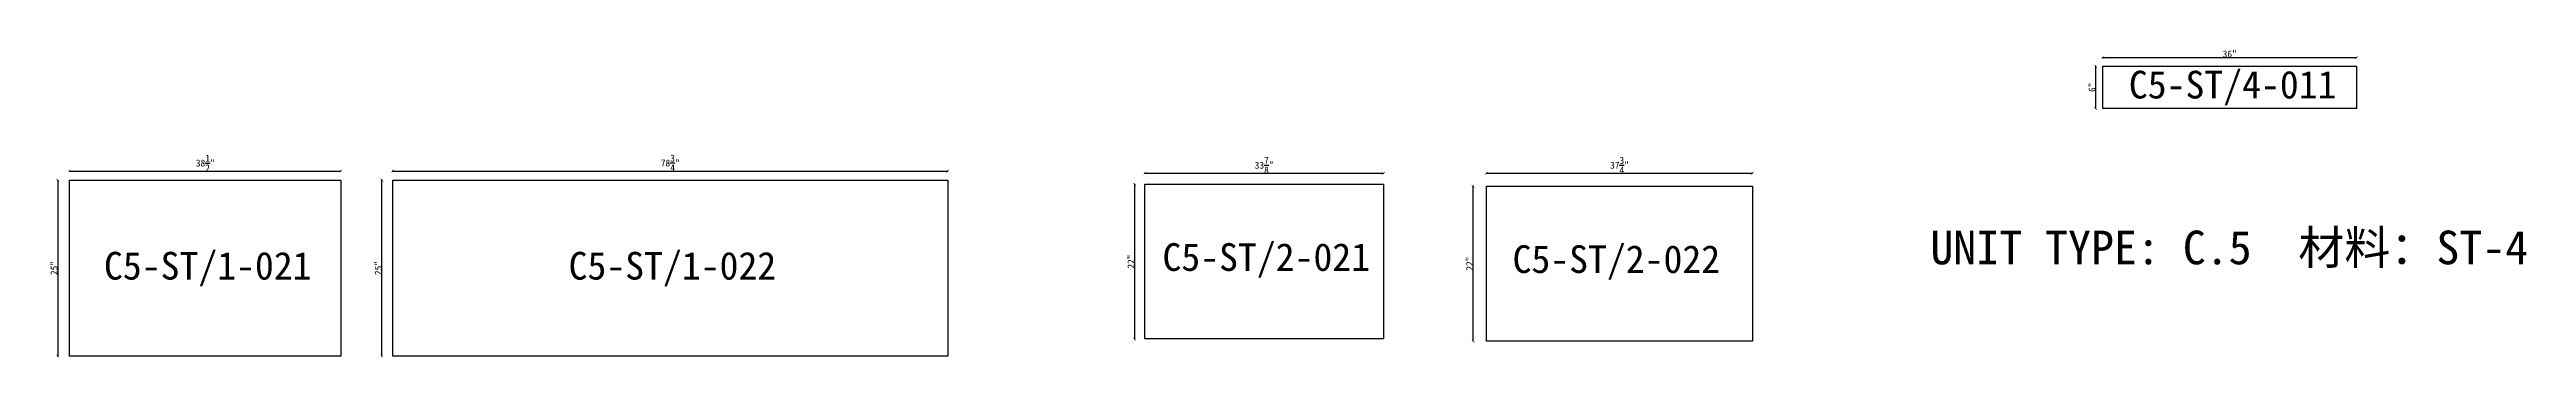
# Model space of a CAD drawing. Header units: millimetres. Extents: x -46962 to 137822, y -48342 to 2116.
# Drawn here: x 65287 to 74215, y -12556 to -11444 of the extents above; entities that cross this region are included whole.
import ezdxf
from ezdxf.enums import TextEntityAlignment as Align

# ---------------------------------------------------------------- set-up
doc = ezdxf.new("R2010")
doc.units = ezdxf.units.MM
doc.layers.add('COUNTERTOP_NUMBER', color=3, linetype='Continuous')
doc.layers.add('COUNTERTOPS', color=7, linetype='Continuous')
doc.styles.add('样式 1', font='')
doc.styles.get('样式 1').set_extended_font_data('NSimSun')
doc.dimstyles.new('副本 ISO-25', dxfattribs={"dimtxt": 25, "dimasz": 10, "dimexe": 1.5, "dimexo": 0.5, "dimtad": 1, "dimlfac": 0.03937, "dimlunit": 5, "dimtxsty": '样式 1', "dimblk": 'ARCHTICK', "dimcen": 2.5, "dimclrd": 256, "dimclrt": 1, "dimazin": 3, "dimtfac": 1, "dimtmove": 0, "dimatfit": 3, "dimfxlon": 1})

msp = doc.modelspace()

# ---------------------------------------------------------------- texts
at = {"style": '样式 1'}
for s, p in [('UNIT TYPE: C.5', (72066.179, -12219.472)), ('材料：ST-4', (73392.46, -12219.472))]:
    msp.add_text(s, height=121.5865, dxfattribs=at).set_placement(p)
at = {"layer": 'COUNTERTOP_NUMBER', "color": 3, "style": '样式 1'}
for s, p in [('C5-ST/4-011', (73155.734, -11570.884)), ('C5-ST/2-021', (69672.478, -12193.225)), ('C5-ST/1-021', (65857.258, -12224.635)), ('C5-ST/1-022', (67531.913, -12224.635)), ('C5-ST/2-022', (70934.265, -12200.655))]:
    msp.add_text(s, height=100, dxfattribs=at).set_placement(p, align=Align.MIDDLE_CENTER)

# ---------------------------------------------------------------- blocks, each defined once
blk = doc.blocks.new('_ArchTick')
at = {"color": 0, "linetype": 'ByBlock', "const_width": 0.15}
blk.add_lwpolyline([(-0.5, -0.5), (0.5, 0.5)], dxfattribs=at)
blk = doc.blocks.new('*D1316')
at = {"color": 0, "lineweight": -2, "transparency": 16777216}
for p, q in [((65359.4, -11883.8), (65359.4, -11881.3)), ((66337.3, -11883.8), (66337.3, -11881.3))]:
    blk.add_line(p, q, dxfattribs=at)
at = {"lineweight": -2, "transparency": 16777216}
blk.add_line((65359.4, -11882.8), (66337.3, -11882.8), dxfattribs=at)
at = {"layer": 'Defpoints', "color": 0, "transparency": 16777216}
for p in [(65359.4, -11915.5), (66337.3, -11882.8), (66337.3, -11915.5)]:
    blk.add_point(p, dxfattribs=at)
at = {"lineweight": -2, "transparency": 16777216, "xscale": 10, "yscale": 10, "zscale": 10, "rotation": 180}
blk.add_blockref('_ArchTick', (65359.4, -11882.8), dxfattribs=at)
at = {"lineweight": -2, "transparency": 16777216, "xscale": 10, "yscale": 10, "zscale": 10}
blk.add_blockref('_ArchTick', (66337.3, -11882.8), dxfattribs=at)
at = {"color": 1, "transparency": 16777216, "insert": (65848.3, -11853.8), "char_height": 25, "attachment_point": 5, "style": '样式 1'}
blk.add_mtext('\\A1;38{\\H1x;\\S1/2;}"', dxfattribs=at)
blk = doc.blocks.new('*D1317')
at = {"color": 0, "lineweight": -2, "transparency": 16777216}
for p, q in [((65317.4, -11915.5), (65314.9, -11915.5)), ((65317.4, -12550.5), (65314.9, -12550.5))]:
    blk.add_line(p, q, dxfattribs=at)
at = {"lineweight": -2, "transparency": 16777216}
blk.add_line((65316.4, -11915.5), (65316.4, -12550.5), dxfattribs=at)
at = {"layer": 'Defpoints', "color": 0, "transparency": 16777216}
for p in [(65359.4, -11915.5), (65316.4, -12550.5), (65359.4, -12550.5)]:
    blk.add_point(p, dxfattribs=at)
at = {"lineweight": -2, "transparency": 16777216, "xscale": 10, "yscale": 10, "zscale": 10}
for p, rotation in [((65316.4, -11915.5), 90), ((65316.4, -12550.5), 270)]:
    blk.add_blockref('_ArchTick', p, dxfattribs=dict(at, rotation=rotation))
at = {"color": 1, "transparency": 16777216, "insert": (65303.3, -12233), "char_height": 25, "attachment_point": 5, "rotation": 90, "style": '样式 1'}
blk.add_mtext('\\A1;25"', dxfattribs=at)
blk = doc.blocks.new('*D1318')
at = {"color": 0, "lineweight": -2, "transparency": 16777216}
for p, q in [((66524, -11883.8), (66524, -11881.3)), ((68524.3, -11883.8), (68524.3, -11881.3))]:
    blk.add_line(p, q, dxfattribs=at)
at = {"lineweight": -2, "transparency": 16777216}
blk.add_line((66524, -11882.8), (68524.3, -11882.8), dxfattribs=at)
at = {"layer": 'Defpoints', "color": 0, "transparency": 16777216}
for p in [(66524, -11915.5), (68524.3, -11882.8), (68524.3, -11915.5)]:
    blk.add_point(p, dxfattribs=at)
at = {"lineweight": -2, "transparency": 16777216, "xscale": 10, "yscale": 10, "zscale": 10, "rotation": 180}
blk.add_blockref('_ArchTick', (66524, -11882.8), dxfattribs=at)
at = {"lineweight": -2, "transparency": 16777216, "xscale": 10, "yscale": 10, "zscale": 10}
blk.add_blockref('_ArchTick', (68524.3, -11882.8), dxfattribs=at)
at = {"color": 1, "transparency": 16777216, "insert": (67524.2, -11853.7), "char_height": 25, "attachment_point": 5, "style": '样式 1'}
blk.add_mtext('\\A1;78{\\H1x;\\S3/4;}"', dxfattribs=at)
blk = doc.blocks.new('*D1319')
at = {"color": 0, "lineweight": -2, "transparency": 16777216}
for p, q in [((66485.7, -11915.5), (66483.2, -11915.5)), ((66485.7, -12550.5), (66483.2, -12550.5))]:
    blk.add_line(p, q, dxfattribs=at)
at = {"lineweight": -2, "transparency": 16777216}
blk.add_line((66484.7, -12550.5), (66484.7, -11915.5), dxfattribs=at)
at = {"layer": 'Defpoints', "color": 0, "transparency": 16777216}
for p in [(66484.7, -11915.5), (66524, -11915.5), (66524, -12550.5)]:
    blk.add_point(p, dxfattribs=at)
at = {"lineweight": -2, "transparency": 16777216, "xscale": 10, "yscale": 10, "zscale": 10}
for p, rotation in [((66484.7, -11915.5), 90), ((66484.7, -12550.5), 270)]:
    blk.add_blockref('_ArchTick', p, dxfattribs=dict(at, rotation=rotation))
at = {"color": 1, "transparency": 16777216, "insert": (66471.6, -12233), "char_height": 25, "attachment_point": 5, "rotation": 90, "style": '样式 1'}
blk.add_mtext('\\A1;25"', dxfattribs=at)
blk = doc.blocks.new('*D1320')
at = {"color": 0, "lineweight": -2, "transparency": 16777216}
for p, q in [((69234.6, -11891.8), (69234.6, -11889.3)), ((70095, -11891.8), (70095, -11889.3))]:
    blk.add_line(p, q, dxfattribs=at)
at = {"lineweight": -2, "transparency": 16777216}
blk.add_line((69234.6, -11890.8), (70095, -11890.8), dxfattribs=at)
at = {"layer": 'Defpoints', "color": 0, "transparency": 16777216}
for p in [(69234.6, -11930.3), (70095, -11890.8), (70095, -11930.3)]:
    blk.add_point(p, dxfattribs=at)
at = {"lineweight": -2, "transparency": 16777216, "xscale": 10, "yscale": 10, "zscale": 10, "rotation": 180}
blk.add_blockref('_ArchTick', (69234.6, -11890.8), dxfattribs=at)
at = {"lineweight": -2, "transparency": 16777216, "xscale": 10, "yscale": 10, "zscale": 10}
blk.add_blockref('_ArchTick', (70095, -11890.8), dxfattribs=at)
at = {"color": 1, "transparency": 16777216, "insert": (69664.8, -11861.7), "char_height": 25, "attachment_point": 5, "style": '样式 1'}
blk.add_mtext('\\A1;33{\\H1x;\\S7/8;}"', dxfattribs=at)
blk = doc.blocks.new('*D1321')
at = {"color": 0, "lineweight": -2, "transparency": 16777216}
for p, q in [((69199, -11930.3), (69196.5, -11930.3)), ((69199, -12489.1), (69196.5, -12489.1))]:
    blk.add_line(p, q, dxfattribs=at)
at = {"lineweight": -2, "transparency": 16777216}
blk.add_line((69198, -11930.3), (69198, -12489.1), dxfattribs=at)
at = {"layer": 'Defpoints', "color": 0, "transparency": 16777216}
for p in [(69234.6, -11930.3), (69198, -12489.1), (69234.6, -12489.1)]:
    blk.add_point(p, dxfattribs=at)
at = {"lineweight": -2, "transparency": 16777216, "xscale": 10, "yscale": 10, "zscale": 10}
for p, rotation in [((69198, -11930.3), 90), ((69198, -12489.1), 270)]:
    blk.add_blockref('_ArchTick', p, dxfattribs=dict(at, rotation=rotation))
at = {"color": 1, "transparency": 16777216, "insert": (69184.8, -12209.7), "char_height": 25, "attachment_point": 5, "rotation": 90, "style": '样式 1'}
blk.add_mtext('\\A1;22"', dxfattribs=at)
blk = doc.blocks.new('*D1322')
at = {"color": 0, "lineweight": -2, "transparency": 16777216}
for p, q in [((70466.4, -11891.8), (70466.4, -11889.3)), ((71425.3, -11891.8), (71425.3, -11889.3))]:
    blk.add_line(p, q, dxfattribs=at)
at = {"lineweight": -2, "transparency": 16777216}
blk.add_line((70466.4, -11890.8), (71425.3, -11890.8), dxfattribs=at)
at = {"layer": 'Defpoints', "color": 0, "transparency": 16777216}
for p in [(70466.4, -11937.7), (71425.3, -11890.8), (71425.3, -11937.7)]:
    blk.add_point(p, dxfattribs=at)
at = {"lineweight": -2, "transparency": 16777216, "xscale": 10, "yscale": 10, "zscale": 10, "rotation": 180}
blk.add_blockref('_ArchTick', (70466.4, -11890.8), dxfattribs=at)
at = {"lineweight": -2, "transparency": 16777216, "xscale": 10, "yscale": 10, "zscale": 10}
blk.add_blockref('_ArchTick', (71425.3, -11890.8), dxfattribs=at)
at = {"color": 1, "transparency": 16777216, "insert": (70945.8, -11861.7), "char_height": 25, "attachment_point": 5, "style": '样式 1'}
blk.add_mtext('\\A1;37{\\H1x;\\S3/4;}"', dxfattribs=at)
blk = doc.blocks.new('*D1323')
at = {"color": 0, "lineweight": -2, "transparency": 16777216}
for p, q in [((70419.3, -11937.7), (70416.8, -11937.7)), ((70419.3, -12496.5), (70416.8, -12496.5))]:
    blk.add_line(p, q, dxfattribs=at)
at = {"lineweight": -2, "transparency": 16777216}
blk.add_line((70418.3, -12496.5), (70418.3, -11937.7), dxfattribs=at)
at = {"layer": 'Defpoints', "color": 0, "transparency": 16777216}
for p in [(70418.3, -11937.7), (70466.4, -11937.7), (70466.4, -12496.5)]:
    blk.add_point(p, dxfattribs=at)
at = {"lineweight": -2, "transparency": 16777216, "xscale": 10, "yscale": 10, "zscale": 10}
for p, rotation in [((70418.3, -11937.7), 90), ((70418.3, -12496.5), 270)]:
    blk.add_blockref('_ArchTick', p, dxfattribs=dict(at, rotation=rotation))
at = {"color": 1, "transparency": 16777216, "insert": (70405.2, -12217.1), "char_height": 25, "attachment_point": 5, "rotation": 90, "style": '样式 1'}
blk.add_mtext('\\A1;22"', dxfattribs=at)
blk = doc.blocks.new('*D1334')
at = {"color": 0, "lineweight": -2, "transparency": 16777216}
for p, q in [((72687.9, -11474.5), (72687.9, -11472)), ((73602.3, -11474.5), (73602.3, -11472))]:
    blk.add_line(p, q, dxfattribs=at)
at = {"lineweight": -2, "transparency": 16777216}
blk.add_line((72687.9, -11473.5), (73602.3, -11473.5), dxfattribs=at)
at = {"layer": 'Defpoints', "color": 0, "transparency": 16777216}
for p in [(72687.9, -11504.3), (73602.3, -11473.5), (73602.3, -11504.3)]:
    blk.add_point(p, dxfattribs=at)
at = {"lineweight": -2, "transparency": 16777216, "xscale": 10, "yscale": 10, "zscale": 10, "rotation": 180}
blk.add_blockref('_ArchTick', (72687.9, -11473.5), dxfattribs=at)
at = {"lineweight": -2, "transparency": 16777216, "xscale": 10, "yscale": 10, "zscale": 10}
blk.add_blockref('_ArchTick', (73602.3, -11473.5), dxfattribs=at)
at = {"color": 1, "transparency": 16777216, "insert": (73145.1, -11460.4), "char_height": 25, "attachment_point": 5, "style": '样式 1'}
blk.add_mtext('\\A1;36"', dxfattribs=at)
blk = doc.blocks.new('*D1335')
at = {"color": 0, "lineweight": -2, "transparency": 16777216}
for p, q in [((72663, -11504.3), (72660.5, -11504.3)), ((72663, -11656.7), (72660.5, -11656.7))]:
    blk.add_line(p, q, dxfattribs=at)
at = {"lineweight": -2, "transparency": 16777216}
blk.add_line((72662, -11656.7), (72662, -11504.3), dxfattribs=at)
at = {"layer": 'Defpoints', "color": 0, "transparency": 16777216}
for p in [(72662, -11504.3), (72687.9, -11504.3), (72687.9, -11656.7)]:
    blk.add_point(p, dxfattribs=at)
at = {"lineweight": -2, "transparency": 16777216, "xscale": 10, "yscale": 10, "zscale": 10}
for p, rotation in [((72662, -11504.3), 90), ((72662, -11656.7), 270)]:
    blk.add_blockref('_ArchTick', p, dxfattribs=dict(at, rotation=rotation))
at = {"color": 1, "transparency": 16777216, "insert": (72648.9, -11580.5), "char_height": 25, "attachment_point": 5, "rotation": 90, "style": '样式 1'}
blk.add_mtext('\\A1;6"', dxfattribs=at)

# ---------------------------------------------------------------- dimensions: what is measured, and where the dimension line sits
for base, p1, p2, picture, middle in [((72662.036, -11504.315), (72687.87, -11656.715), (72687.87, -11504.315), '*D1335', (72648.911, -11580.515)), ((65316.441, -12550.466), (65359.395, -11915.466), (65359.395, -12550.466), '*D1317', (65303.316, -12232.966)), ((66484.693, -11915.466), (66524.049, -12550.466), (66524.049, -11915.466), '*D1319', (66471.568, -12232.966)), ((69197.968, -12489.055), (69234.614, -11930.255), (69234.614, -12489.055), '*D1321', (69184.843, -12209.655)), ((70418.293, -11937.685), (70466.402, -12496.485), (70466.402, -11937.685), '*D1323', (70405.168, -12217.085))]:
    dim = msp.add_linear_dim(base=base, p1=p1, p2=p2, angle=90, dimstyle='副本 ISO-25')
    dim.commit()
    dim.dimension.update_dxf_attribs({"geometry": picture, "text_midpoint": middle})
for base, p1, p2, picture, middle in [((73602.27, -11473.479), (72687.87, -11504.315), (73602.27, -11504.315), '*D1334', (73145.07, -11460.354)), ((66337.295, -11882.791), (65359.395, -11915.466), (66337.295, -11915.466), '*D1316', (65848.345, -11853.768)), ((68524.299, -11882.791), (66524.049, -11915.466), (68524.299, -11915.466), '*D1318', (67524.174, -11853.698)), ((70095.039, -11890.829), (69234.614, -11930.255), (70095.039, -11930.255), '*D1320', (69664.827, -11861.735)), ((71425.252, -11890.829), (70466.402, -11937.685), (71425.252, -11937.685), '*D1322', (70945.827, -11861.735))]:
    dim = msp.add_linear_dim(base=base, p1=p1, p2=p2, dimstyle='副本 ISO-25')
    dim.commit()
    dim.dimension.update_dxf_attribs({"geometry": picture, "text_midpoint": middle})

# ---------------------------------------------------------------- linework, layer by layer
at = {"layer": 'COUNTERTOPS'}
for points in [[(72687.87, -11504.315), (73602.27, -11504.315), (73602.27, -11656.715), (72687.87, -11656.715)], [(65359.395, -11915.466), (66337.295, -11915.466), (66337.295, -12550.466), (65359.395, -12550.466)], [(66524.049, -11915.466), (68524.299, -11915.466), (68524.299, -12550.466), (66524.049, -12550.466)], [(69234.614, -11930.255), (70095.039, -11930.255), (70095.039, -12489.055), (69234.614, -12489.055)], [(70466.402, -11937.685), (71425.252, -11937.685), (71425.252, -12496.485), (70466.402, -12496.485)]]:
    msp.add_lwpolyline(points, close=True, dxfattribs=at)

msp.set_redraw_order([(e.dxf.handle, doc.entitydb.next_handle()) for e in msp.query("TEXT MTEXT ATTDEF DIMENSION ARC_DIMENSION")])  # texts and dimensions are drawn at this point

doc.saveas('drawing.dxf')
